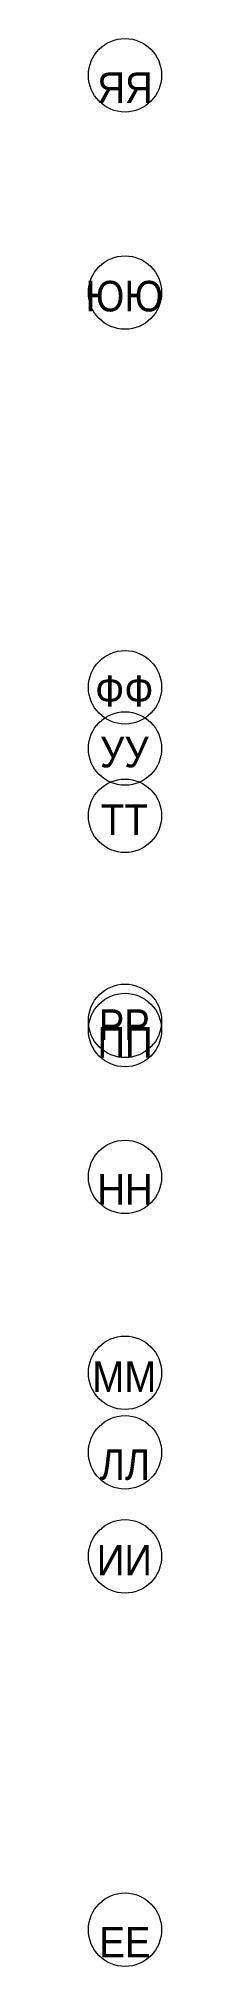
# Model space of a CAD drawing. Header units: millimetres. Extents: x 209 to 470115, y -86468 to 480215.
# Drawn here: x 212950 to 214150, y 442415 to 473915 of the extents above; entities that cross this region are included whole.
import ezdxf

# ---------------------------------------------------------------- set-up
doc = ezdxf.new("R2010")
doc.units = ezdxf.units.MM
doc.layers.add('Оси-1', color=7, linetype='Continuous', lineweight=20, true_color=0xaaaaaa)
doc.layers.add('Оси-2', color=7, linetype='Continuous', lineweight=9, true_color=0xaaaaaa)
doc.styles.add('Arial', font='arial.ttf', dxfattribs={"width": 0.9, "height": 500})

msp = doc.modelspace()

# ---------------------------------------------------------------- texts
at = {"layer": 'Оси-2', "char_height": 500, "attachment_point": 5, "line_spacing_factor": 0.936439, "style": 'Arial'}
for s, insert, width in [('\\pxqc,t4.572,9.144,13.716,18.288,22.86,27.432,32.004,36.576,41.148,45.72,50.292,54.864,59.436,64.008,68.58,73.152,77.724,82.296,86.868,91.44,96.012,100.584,105.156,109.728,114.3,118.872,123.444,128.016,132.588,137.16,141.732,146.304;{ЯЯ}', (213549.9, 473112.1), 916.2), ('\\pxqc,t4.572,9.144,13.716,18.288,22.86,27.432,32.004,36.576,41.148,45.72,50.292,54.864,59.436,64.008,68.58,73.152,77.724,82.296,86.868,91.44,96.012,100.584,105.156,109.728,114.3,118.872,123.444,128.016,132.588,137.16,141.732,146.304;{ЮЮ}', (213539.6, 469702.9), 1297.8), ('\\pxqc,t4.572,9.144,13.716,18.288,22.86,27.432,32.004,36.576,41.148,45.72,50.292,54.864,59.436,64.008,68.58,73.152,77.724,82.296,86.868,91.44,96.012,100.584,105.156,109.728,114.3,118.872,123.444,128.016,132.588,137.16,141.732,146.304;{ФФ}', (213538.7, 463253.2), 964.8), ('\\pxqc,t4.572,9.144,13.716,18.288,22.86,27.432,32.004,36.576,41.148,45.72,50.292,54.864,59.436,64.008,68.58,73.152,77.724,82.296,86.868,91.44,96.012,100.584,105.156,109.728,114.3,118.872,123.444,128.016,132.588,137.16,141.732,146.304;{УУ}', (213538.7, 462253.2), 822.6), ('\\pxqc,t4.572,9.144,13.716,18.288,22.86,27.432,32.004,36.576,41.148,45.72,50.292,54.864,59.436,64.008,68.58,73.152,77.724,82.296,86.868,91.44,96.012,100.584,105.156,109.728,114.3,118.872,123.444,128.016,132.588,137.16,141.732,146.304;{ТТ}', (213539.6, 461153.2), 797.4), ('\\pxqc,t4.572,9.144,13.716,18.288,22.86,27.432,32.004,36.576,41.148,45.72,50.292,54.864,59.436,64.008,68.58,73.152,77.724,82.296,86.868,91.44,96.012,100.584,105.156,109.728,114.3,118.872,123.444,128.016,132.588,137.16,141.732,146.304;{РР}', (213538.7, 457803.2), 846), ('\\pxqc,t4.572,9.144,13.716,18.288,22.86,27.432,32.004,36.576,41.148,45.72,50.292,54.864,59.436,64.008,68.58,73.152,77.724,82.296,86.868,91.44,96.012,100.584,105.156,109.728,114.3,118.872,123.444,128.016,132.588,137.16,141.732,146.304;{ПП}', (213549.9, 457512.1), 916.2), ('\\pxqc,t4.572,9.144,13.716,18.288,22.86,27.432,32.004,36.576,41.148,45.72,50.292,54.864,59.436,64.008,68.58,73.152,77.724,82.296,86.868,91.44,96.012,100.584,105.156,109.728,114.3,118.872,123.444,128.016,132.588,137.16,141.732,146.304;{НН}', (213549.9, 455112.1), 916.2), ('\\pxqc,t4.572,9.144,13.716,18.288,22.86,27.432,32.004,36.576,41.148,45.72,50.292,54.864,59.436,64.008,68.58,73.152,77.724,82.296,86.868,91.44,96.012,100.584,105.156,109.728,114.3,118.872,123.444,128.016,132.588,137.16,141.732,146.304;{ММ}', (213538.7, 452053.2), 1036.8), ('\\pxqc,t4.572,9.144,13.716,18.288,22.86,27.432,32.004,36.576,41.148,45.72,50.292,54.864,59.436,64.008,68.58,73.152,77.724,82.296,86.868,91.44,96.012,100.584,105.156,109.728,114.3,118.872,123.444,128.016,132.588,137.16,141.732,146.304;{ЛЛ}', (213549, 450612.1), 846), ('\\pxqc,t4.572,9.144,13.716,18.288,22.86,27.432,32.004,36.576,41.148,45.72,50.292,54.864,59.436,64.008,68.58,73.152,77.724,82.296,86.868,91.44,96.012,100.584,105.156,109.728,114.3,118.872,123.444,128.016,132.588,137.16,141.732,146.304;{ИИ}', (213539.6, 449053.2), 916.2), ('\\pxqc,t4.572,9.144,13.716,18.288,22.86,27.432,32.004,36.576,41.148,45.72,50.292,54.864,59.436,64.008,68.58,73.152,77.724,82.296,86.868,91.44,96.012,100.584,105.156,109.728,114.3,118.872,123.444,128.016,132.588,137.16,141.732,146.304;{ЕЕ}', (213549, 442812.1), 846)]:
    msp.add_mtext(s, dxfattribs=dict(at, insert=insert, width=width))

# ---------------------------------------------------------------- blocks, each defined once
blk = doc.blocks.new('Ось сетки - Круг_Ø6_00__ISO-2_5_0_9K_-17386508-АИ_План этажа_Стены_3')
at = {"layer": 'Оси-1'}
blk.add_circle((0, 0), 3, dxfattribs=at)

# ---------------------------------------------------------------- block references
at = {"layer": 'Оси-1', "xscale": 199.9999999999999, "yscale": 199.9999999999999, "zscale": 199.9999999999999}
for p, rotation in [((213550.2, 473315), 89.9999999999998), ((213550.2, 469764.7), 269.9999999999995), ((213550.2, 463315), 269.9999999999995), ((213550.2, 462315), 269.9999999999995), ((213550.2, 461215), 269.9999999999995), ((213550.2, 457865), 269.9999999999995), ((213550.2, 457715), 89.99999999999982), ((213550.2, 455315), 89.9999999999998), ((213550.2, 452115), 269.9999999999995), ((213550.2, 450815), 89.9999999999998), ((213550.2, 449115), 269.9999999999995), ((213550.2, 443015), 89.9999999999998)]:
    msp.add_blockref('Ось сетки - Круг_Ø6_00__ISO-2_5_0_9K_-17386508-АИ_План этажа_Стены_3', p, dxfattribs=dict(at, rotation=rotation))

msp.set_redraw_order([(e.dxf.handle, doc.entitydb.next_handle()) for e in msp.query("TEXT MTEXT ATTDEF DIMENSION ARC_DIMENSION")])  # texts and dimensions are drawn at this point

doc.saveas('drawing.dxf')
